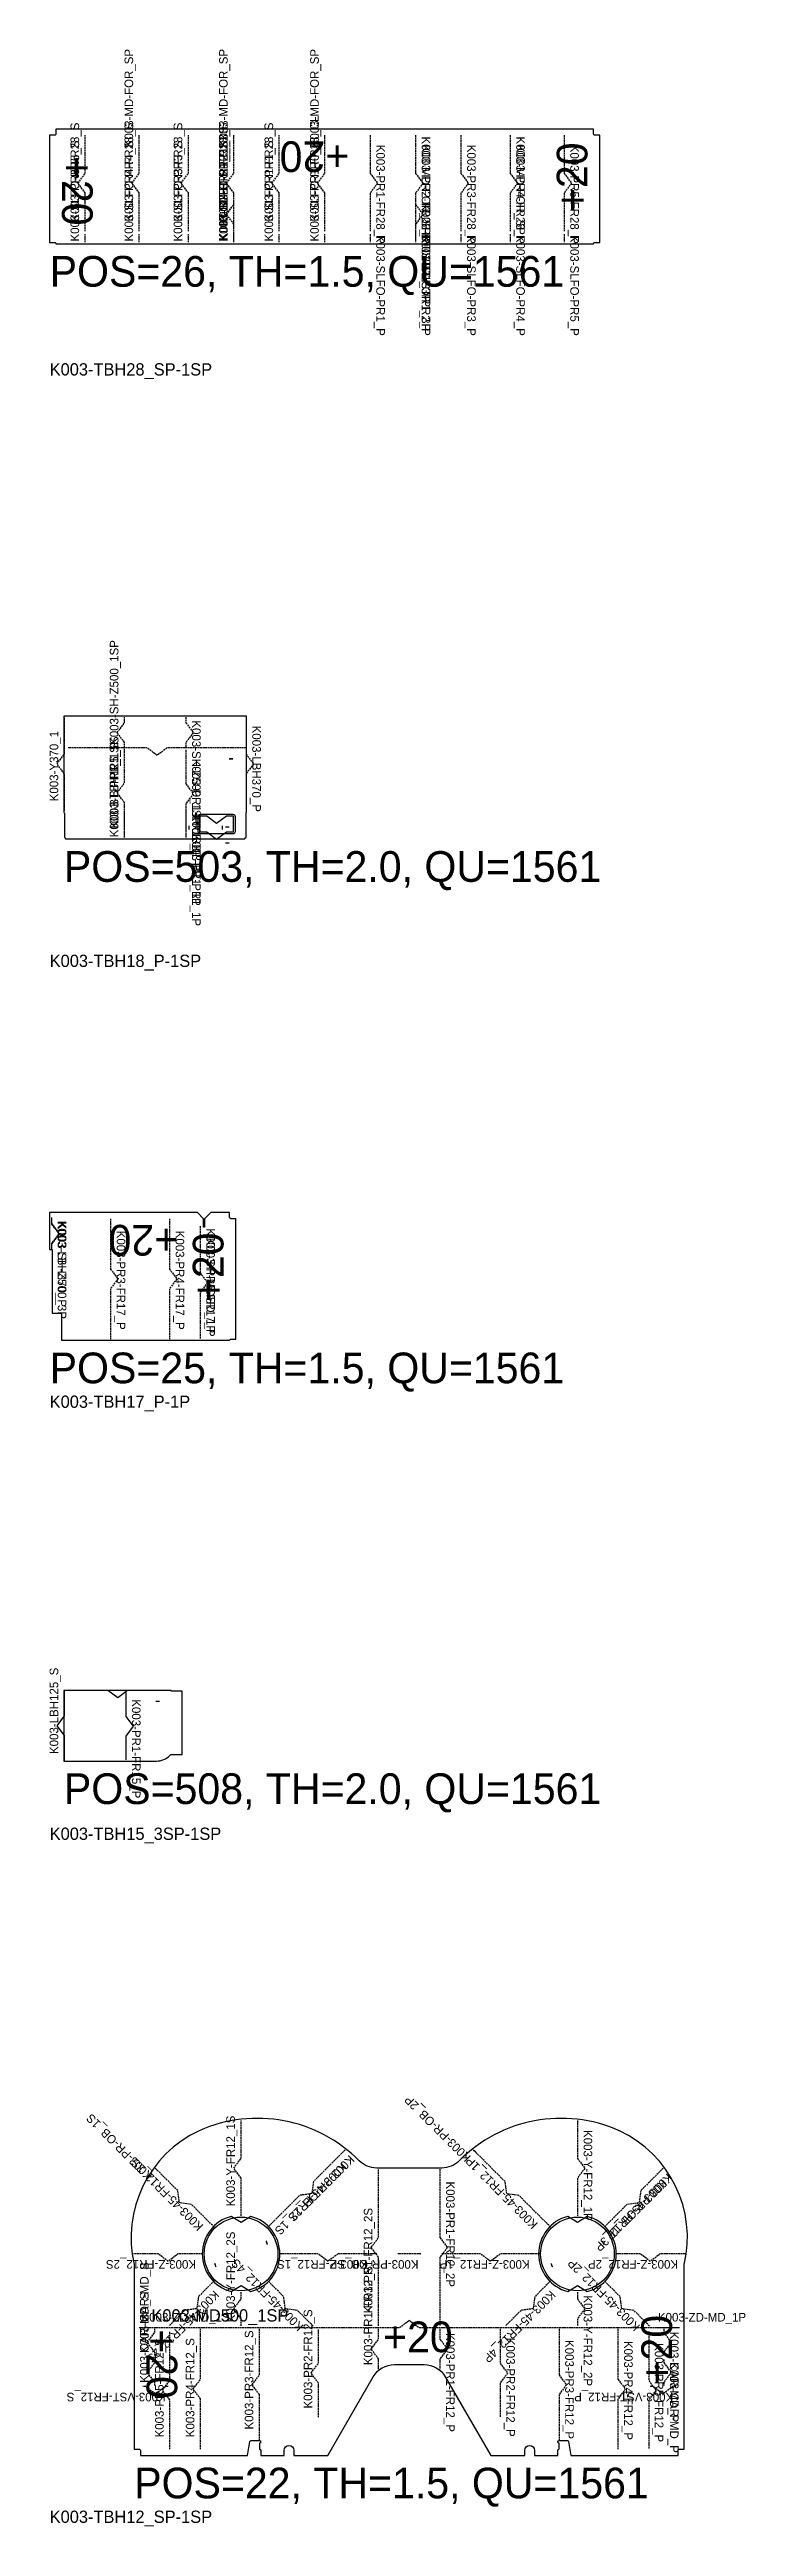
# Model space of a CAD drawing. Header units: inches. Extents: x -22688 to 5506, y -4302 to 14985.
# Drawn here: x 2672 to 5506, y -4302 to 5783 of the extents above; entities that cross this region are included whole.
import ezdxf

# ---------------------------------------------------------------- set-up
doc = ezdxf.new("R2010")
doc.units = ezdxf.units.IN
doc.header["$MEASUREMENT"] = 0
doc.linetypes.add('Dashed', pattern=[10, 7.5, -2.5])
doc.layers.get('0').update_dxf_attribs({"linetype": 'CONTINUOUS'})

msp = doc.modelspace()

# ---------------------------------------------------------------- texts
at = {"color": 7}
for s, height, rotation, p in [('K003-MD-FOR_SP', 34.999999, 90, (3012.242251, 5385.002093)), ('K003-MD-FOR_SP', 34.999999, 90, (3397.239809, 5385.002093)), ('K003-MD-FOR_SP', 34.999999, 90, (3768.242007, 5385.002093)), ('K003-PR5-FR28_S', 34.999999, 90, (2792.24103, 5082.597308)), ('K003-PR4-FR28_S', 34.999999, 90, (3012.242251, 5082.597308)), ('K003-PR3-FR28_S', 34.999999, 90, (3212.242251, 5082.597308)), ('K003-PR2-FR28_S', 34.999999, 90, (3397.239809, 5082.597308)), ('K003-BT-STR1_3S', 34.999999, 90, (3397.239809, 5066.001849)), ('K003-PR1-FR28_S', 34.999999, 90, (3582.24042, 5082.597308)), ('K003-PR1-FR28_CL', 34.999999, 90, (3767.991762, 5082.597308)), ('K003-SLFO-PR5_S', 34.999999, 90, (2792.24103, 5001.584582)), ('K003-SLFO-PR4_S', 34.999999, 90, (3012.242251, 5001.584582)), ('K003-SLFO-PR3_S', 34.999999, 90, (3212.242251, 5001.584582)), ('K003-SLFO-PR2_S', 34.999999, 90, (3397.239809, 5001.584582)), ('K003-BT-STR1_3S', 34.999999, 90, (3397.239809, 5006.549029)), ('K003-SLFO-PR1_S', 34.999999, 90, (3582.24042, 5001.584582)), ('+20', 125, 180, (3892.24103, 5409.501604)), ('K003-SLFO-PR0_CL', 34.999999, 90, (3768.242007, 5001.584582)), ('K003-PR1-FR28_P', 34.999999, 270, (4002.24164, 5395.40172)), ('K003-MD-FOR_SP', 34.999999, 270, (4187.242251, 5429.001574)), ('K003-PR2-FR28_P', 34.999999, 270, (4187.242251, 5395.40172)), ('K003-PR3-FR28_P', 34.999999, 270, (4372.239809, 5395.40172)), ('K003-MD-FOR_SP', 34.999999, 270, (4572.239809, 5429.001574)), ('K003-PR4-FR28_P', 34.999999, 270, (4572.239809, 5395.40172)), ('+20', 125, 90, (4862.242251, 5121.215014)), ('K003-PR5-FR28_P', 34.999999, 270, (4792.24103, 5395.40172)), ('+20', 125, 270, (2722.239809, 5349.899248)), ('K003-BT-STR1_3P', 34.999999, 270, (4187.242251, 5158.001665)), ('K003-SLFO-PR1_P', 34.999999, 270, (4002.24164, 5028.360705)), ('K003-BT-STR1_3P', 34.999999, 270, (4187.242251, 5039.395861)), ('K003-SLFO-PR2_P', 34.999999, 270, (4187.242251, 5028.360705)), ('K003-SLFO-PR3_P', 34.999999, 270, (4372.239809, 5028.360705)), ('K003-SLFO-PR4_P', 34.999999, 270, (4572.239809, 5028.360705)), ('K003-SLFO-PR5_P', 34.999999, 270, (4792.24103, 5028.360705)), ('K003-SH-Z500_1SP', 34.999999, 90, (2952.24164, 2951.861529)), ('K003-SH-Z500_1SP', 34.999999, 270, (3252.24164, 3051.861529)), ('K003-LBH370_P', 34.999999, 270, (3497.242861, 3030.361895)), ('K003-Y370_1', 34.999999, 90, (2707.24042, 2722.361712)), ('K003-BT-PR1_1S', 34.999999, 90, (2952.24164, 2611.862139)), ('K003-LBH125_S', 34.999999, 90, (2952.24164, 2610.861925)), ('K003-BT-PR1_1S', 34.999999, 90, (2952.24164, 2575.962023)), ('K003-PR1-FR18_P', 34.999999, 270, (3252.24164, 2895.661883)), ('-', 50, 180, (3422.242861, 2914.361529)), ('-', 50, 90, (3259.242373, 2603.133349)), ('K003-BT-PR1_1P', 34.999999, 270, (3252.24164, 2671.861987)), ('-', 50, 90, (3395.240908, 2603.133349)), ('K003-BT-PR1_1P', 34.999999, 270, (3252.24164, 2588.761858)), ('-', 50, 180, (3406.471377, 2637.361864)), ('-', 50, 180, (3406.471377, 2571.361498)), ('K003-LBH370_P', 34.999999, 270, (2705.241518, 1014.76169)), ('K003-SH-Z500_3P', 34.999999, 270, (2705.241518, 1010.261874)), ('+20', 125, 180, (3195.594912, 997.761874)), ('K003-PR3-FR17_P', 34.999999, 270, (2945.240908, 973.761706)), ('K003-PR4-FR17_P', 34.999999, 270, (3185.240298, 973.761706)), ('+20', 125, 90, (3380.241518, 683.004336)), ('K003-SH-MDSD_1P', 34.999999, 270, (3310.240298, 983.86188)), ('K003-PR5-FR17_P', 34.999999, 270, (3310.240298, 945.861773)), ('K003-LBH125_S', 34.999999, 90, (2707.24042, -1156.737943)), ('K003-PR1-FR15_P', 34.999999, 270, (3007.24042, -933.837934)), ('-', 50, 180, (3123.741274, -923.437925)), ('K003-PR-OB_2P', 34.999999, 135, (4389.836245, -2795.89829)), ('K003-PR-OB_1S', 34.999999, 135, (3094.526797, -2870.591016)), ('K003-Y-FR12_1S', 34.999999, 90, (3426.588564, -2998.456426)), ('K003-Y-FR12_1P', 34.999999, 270, (4846.589785, -2687.736364)), ('K003-45-FR12_3S', 34.999999, 135, (3300.319033, -3076.384016)), ('K003-45-FR12_1S', 34.999999, 225, (3861.827212, -2817.414137)), ('K003-PR-OB_2S', 34.999999, 225, (3891.948061, -2787.291952)), ('K003-45-FR12_1P', 34.999999, 135, (4662.873965, -3068.934103)), ('K003-PR1-FR12_2P', 34.999999, 270, (4286.589175, -2897.296377)), ('K003-45-FR12_3P', 34.999999, 225, (5164.778261, -2884.464117)), ('K003-PR-OB_1P', 34.999999, 225, (5187.315493, -2861.926695)), ('K003-PR1-FR12_2S', 34.999999, 90, (3986.589175, -3434.296365)), ('K003-Y-FR12_2S', 34.999999, 90, (3426.588564, -3470.596357)), ('K003-Z-FR12_2S', 34.999999, 180, (3268.287783, -3217.296358)), ('K003-45-FR12_4S', 34.999999, 135, (3708.986025, -3485.052057)), ('-', 50, 108, (3578.080874, -3151.197096)), ('K003-Z-FR12_1S', 34.999999, 180, (3965.239077, -3217.296358)), ('K003-PR-OB_SP', 34.999999, 180, (4174.189883, -3217.296358)), ('K003-Z-FR12_1P', 34.999999, 180, (4626.7381, -3217.296358)), ('K003-45-FR12_2P', 34.999999, 135, (5078.990298, -3485.052057)), ('K003-Z-FR12_2P', 34.999999, 180, (5231.288271, -3217.296358)), ('-', 50, 108, (4948.079043, -3151.197096)), ('K003-CAR-MD_S', 34.999999, 90, (3075.05353, -3595.396371)), ('-', 50, 288, (3325.099306, -3233.39562)), ('K003-PR1-FR12_S', 34.999999, 90, (3986.589175, -3644.89636)), ('-', 50, 288, (4695.097475, -3233.39562)), ('K003-CAR-MD_S', 34.999999, 90, (3075.090151, -3716.796346)), ('K003-45-FR12_2S', 34.999999, 225, (3341.279726, -3337.960477)), ('K003-PR2-FR12_S', 34.999999, 90, (3741.587954, -3821.293016)), ('K003-45-FR12_4P', 34.999999, 225, (4711.280947, -3337.960477)), ('K003-Y-FR12_2P', 34.999999, 270, (4846.589785, -3360.996385)), ('+20', 125, 270, (3066.587954, -3498.759027)), ('K003-PR3-FR12_S', 34.999999, 90, (3501.588564, -3906.796404)), ('K003-PR1-FR12_P', 34.999999, 270, (4286.589175, -3513.696333)), ('+20', 125, 90, (5206.590395, -3723.759027)), ('K003-CAR-MD_P', 34.999999, 270, (5198.124819, -3508.196397)), ('K003-PR5-FR12_S', 34.999999, 90, (3136.589175, -3939.296384)), ('K003-PR4-FR12_S', 34.999999, 90, (3261.589175, -3938.296362)), ('K003-PR2-FR12_P', 34.999999, 270, (4531.590395, -3533.295961)), ('K003-PR3-FR12_P', 34.999999, 270, (4771.589785, -3542.796369)), ('K003-PR4-FR12_P', 34.999999, 270, (5011.589175, -3546.296354)), ('K003-PR5-FR12_P', 34.999999, 270, (5136.589175, -3555.296369)), ('K003-CAR-MD_P', 34.999999, 270, (5198.088198, -3632.796331)), ('K003-VST-FR12_S', 34.999999, 180, (3144.74042, -3757.29632)), ('K003-VST-FR12_P', 34.999999, 180, (5211.238222, -3757.29632))]:
    msp.add_text(s, height=height, rotation=rotation, dxfattribs=at).set_placement(p)
for s, height, p in [('POS=26, TH=1.5, QU=1561', 125, (2672.239809, 4817.443041)), ('K003-TBH28_SP-1SP', 50, (2672.239809, 4455.860857)), ('POS=503, TH=2.0, QU=1561', 125, (2730.241518, 2394.361834)), ('K003-TBH18_P-1SP', 50, (2672.242861, 2047.761492)), ('POS=25, TH=1.5, QU=1561', 125, (2672.239809, 352.761797)), ('K003-TBH17_P-1P', 50, (2672.239809, 252.761797)), ('POS=508, TH=2.0, QU=1561', 125, (2730.241518, -1360.437818)), ('K003-TBH15_3SP-1SP', 50, (2672.239809, -1506.338163)), ('K003-MD500_1SP', 50, (3086.589175, -3467.296358)), ('K003-ZD-MD_1S', 34.999999, (3046.287661, -3467.296358)), ('+20', 125, (4030.098086, -3592.296358)), ('K003-ZD-MD_1P', 34.999999, (5149.290591, -3467.296358)), ('POS=22, TH=1.5, QU=1561', 125, (3016.587954, -4187.296339)), ('K003-TBH12_SP-1SP', 50, (2672.239809, -4287.296339))]:
    msp.add_text(s, height=height, dxfattribs=at).set_placement(p)

# ---------------------------------------------------------------- linework, layer by layer
at = {"color": 7, "linetype": 'Dashed'}
for p, q in [((3037.242251, 5379.502062), (3037.242251, 5434.501604)), ((3422.239809, 5379.502062), (3422.239809, 5434.501604)), ((3793.242007, 5379.502062), (3793.242007, 5434.501604)), ((4162.242251, 5434.501604), (4162.242251, 5379.502062)), ((4547.239809, 5434.501604), (4547.239809, 5379.502062)), ((3422.239809, 5002.442889), (3422.239809, 5043.502001)), ((4162.242251, 5043.502001), (4162.242251, 5002.442889)), ((2817.24103, 4998.237566), (2817.24103, 5031.70772)), ((3037.242251, 4998.237566), (3037.242251, 5031.70772)), ((3237.242251, 4998.237566), (3237.242251, 5031.70772)), ((3422.239809, 4998.237566), (3422.239809, 5031.70772)), ((3607.24042, 4998.237566), (3607.24042, 5031.70772)), ((3793.242007, 4998.237566), (3793.242007, 5031.70772)), ((3977.24164, 5031.70772), (3977.24164, 4998.237566)), ((4162.242251, 5031.70772), (4162.242251, 4998.237566)), ((4347.239809, 5031.70772), (4347.239809, 4998.237566)), ((4547.239809, 5031.70772), (4547.239809, 4998.237566)), ((4767.24103, 5031.70772), (4767.24103, 4998.237566)), ((3285.240298, 991.861681), (3285.240298, 911.861758)), ((3875.346499, -2768.538519), (3864.589052, -2779.296346)), ((4408.589297, -2779.296346), (4397.83185, -2768.538519)), ((3113.285952, -2853.99632), (3102.455263, -2843.165823)), ((5170.723086, -2843.165823), (5159.892397, -2853.99632)), ((4183.589297, -3192.296358), (4089.589052, -3192.296358)), ((3036.589175, -3492.296358), (3133.589297, -3492.296358)), ((5139.589052, -3492.296358), (5236.589175, -3492.296358))]:
    msp.add_line(p, q, dxfattribs=at)
at = {"color": 7}
for p, q in [((2977.24164, 2604.361681), (2977.24164, 2679.361681)), ((3227.24164, 2679.361681), (3227.24164, 2604.361681)), ((2977.24164, 2574.362139), (2977.24164, 2590.361742)), ((3227.24164, 2590.361742), (3227.24164, 2574.362139))]:
    msp.add_line(p, q, dxfattribs=at)
for points in [[(4887.242251, 5459.501604), (2697.239809, 5459.501604), (2697.239809, 5439.50191, -0.414251), (2692.24103, 5434.501604), (2672.239809, 5434.501604), (2672.239809, 4997.443346), (2692.24103, 4997.443346, -0.414251), (2697.239809, 4992.443041), (4887.242251, 4992.443041, -0.414251), (4892.24103, 4997.443346), (4912.242251, 4997.443346), (4912.242251, 5434.501604), (4892.24103, 5434.501604, -0.414251), (4887.242251, 5439.50191), (4887.242251, 5459.501604)], [(4887.242251, 5459.501604), (2697.239809, 5459.501604), (2697.239809, 5439.50191, -0.414251), (2692.24103, 5434.501604), (2672.239809, 5434.501604), (2672.239809, 4997.443346), (2692.24103, 4997.443346, -0.414251), (2697.239809, 4992.443041), (4887.242251, 4992.443041, -0.414251), (4892.24103, 4997.443346), (4912.242251, 4997.443346), (4912.242251, 5434.501604), (4892.24103, 5434.501604, -0.414251), (4887.242251, 5439.50191), (4887.242251, 5459.501604)], [(3474.241762, 2677.934222), (3474.241762, 3069.361834), (2730.241518, 3069.361834), (2730.241518, 2677.934222, -0.213433), (2732.24042, 2673.461871), (2732.24042, 2574.362139, -0.414125), (2737.242251, 2569.361834), (3467.24103, 2569.361834, -0.414125), (3472.242861, 2574.362139), (3472.242861, 2673.461871, -0.213433), (3474.241762, 2677.934222, -0.213433)], [(3474.241762, 2677.934222), (3474.241762, 3069.361834), (2730.241518, 3069.361834), (2730.241518, 2677.934222, -0.213433), (2732.24042, 2673.461871), (2732.24042, 2574.362139, -0.414125), (2737.242251, 2569.361834), (3467.24103, 2569.361834, -0.414125), (3472.242861, 2574.362139), (3472.242861, 2673.461871, -0.213433), (3474.241762, 2677.934222, -0.213433)], [(3418.242007, 2589.361529), (3286.241274, 2589.361529, -0.414213), (3277.24164, 2598.361925), (3277.24164, 2660.3622, -0.41423), (3286.241274, 2669.361834), (3418.242007, 2669.361834, -0.41423), (3427.24164, 2660.3622), (3427.24164, 2598.361925, -0.414213), (3418.242007, 2589.361529, -0.414213)], [(3284.535341, 2596.654467, -0.198872), (3284.242373, 2597.361712), (3284.242373, 2661.361651, -0.198872), (3284.535341, 2662.068896, -0.198872)], [(3419.947939, 2662.068896, 0.199422), (3419.242983, 2662.361864), (3392.24103, 2662.361864), (3352.24164, 2632.361559), (3312.242251, 2662.361864), (3285.240298, 2662.361864, 0.199422), (3284.535341, 2662.068896, 0.199422)], [(3419.947939, 2596.654467, 0.198872), (3420.240908, 2597.361712), (3420.240908, 2661.361651, 0.198872), (3419.947939, 2662.068896, 0.198872)], [(3419.947939, 2596.654467, -0.199422), (3419.242983, 2596.361498), (3392.24103, 2596.361498), (3352.24164, 2566.361956), (3312.242251, 2596.361498), (3285.240298, 2596.361498, -0.199422), (3284.535341, 2596.654467, -0.199422)], [(3405.241518, 1047.761874), (3328.239565, 1047.761874), (3303.239565, 1022.761874), (3303.239565, 988.761858), (3299.141054, 988.761858), (3299.141054, 1022.761874), (3274.141054, 1047.761874), (2672.239809, 1047.761874), (2672.239809, 897.761874), (2682.24042, 897.761874), (2682.24042, 637.961916), (2720.240908, 637.961916), (2720.240908, 527.761797), (3405.241518, 527.761797, -0.414267), (3410.240298, 532.761721), (3430.241518, 532.761721), (3430.241518, 1022.761874), (3410.240298, 1022.761874, -0.414267), (3405.241518, 1027.761797), (3405.241518, 1047.761874)], [(3405.241518, 1047.761874), (3328.239565, 1047.761874), (3303.239565, 1022.761874), (3303.239565, 988.761858), (3299.141054, 988.761858), (3299.141054, 1022.761874), (3274.141054, 1047.761874), (2672.239809, 1047.761874), (2672.239809, 897.761874), (2682.24042, 897.761874), (2682.24042, 637.961916), (2720.240908, 637.961916), (2720.240908, 527.761797), (3405.241518, 527.761797, -0.414267), (3410.240298, 532.761721), (3430.241518, 532.761721), (3430.241518, 1022.761874), (3410.240298, 1022.761874, -0.414267), (3405.241518, 1027.761797), (3405.241518, 1047.761874)], [(3212.239199, -1158.438154), (3212.239199, -901.438184), (3167.24103, -901.438184), (3167.24103, -898.437925), (2730.241518, -898.437925), (2730.241518, -1185.437818), (3107.103091, -1185.437818, 0.198915), (3161.549502, -1162.885328), (3165.120058, -1159.316679, -0.198945), (3167.24103, -1158.438154), (3212.239199, -1158.438154)], [(3212.239199, -1158.438154), (3212.239199, -901.438184), (3167.24103, -901.438184), (3167.24103, -898.437925), (2730.241518, -898.437925), (2730.241518, -1185.437818), (3107.103091, -1185.437818, 0.198915), (3161.549502, -1162.885328), (3165.120058, -1159.316679, -0.198945), (3167.24103, -1158.438154), (3212.239199, -1158.438154)], [(5256.590395, -3987.296339), (5256.590395, -3235.221716, 0.354727), (4992.289858, -2690.496297), (4991.890078, -2690.296407, 0.310931), (4340.089541, -2812.796445, -0.199894), (4269.090395, -2842.296453), (4004.087954, -2842.296453, -0.199894), (3933.088808, -2812.796445, 0.310866), (3281.288271, -2690.296407), (3280.888491, -2690.496297, 0.354727), (3016.587954, -3235.221716), (3016.587954, -3987.296339), (3036.589175, -3987.296339, -0.414263), (3041.587954, -3992.296358), (3041.587954, -4012.296339), (3478.090029, -4012.296339), (3487.864809, -3956.434484, -0.364318), (3492.790346, -3952.296396), (3526.588564, -3952.296396, -0.414141), (3531.590395, -3957.29632, -0.414137), (3526.588564, -3962.296339), (3526.588564, -3987.296339, -0.414137), (3531.590395, -3992.296358), (3531.590395, -4012.296339), (3626.588564, -4012.296339), (3626.588564, -3992.296358, -1), (3666.587954, -3992.296358), (3666.587954, -4012.296339), (3805.043154, -4012.296339), (3989.79352, -3692.296358, -0.267949), (4076.396303, -3642.296358), (4196.782046, -3642.296358, -0.267949), (4283.384829, -3692.296358), (4468.135195, -4012.296339), (4606.590395, -4012.296339), (4606.590395, -3992.296358, -1), (4646.589785, -3992.296358), (4646.589785, -4012.296339), (4741.587954, -4012.296339), (4741.587954, -3992.296358, -0.414137), (4746.589785, -3987.296339), (4746.589785, -3962.296339, -0.414137), (4741.587954, -3957.29632, -0.414141), (4746.589785, -3952.296396), (4780.388003, -3952.296396, -0.364318), (4785.31354, -3956.434484), (4795.08832, -4012.296339), (5231.590395, -4012.296339), (5231.590395, -3992.296358, -0.414263), (5236.589175, -3987.296339), (5256.590395, -3987.296339)], [(5256.590395, -3987.296339), (5256.590395, -3235.221716, 0.354727), (4992.289858, -2690.496297), (4991.890078, -2690.296407, 0.310931), (4340.089541, -2812.796445, -0.199894), (4269.090395, -2842.296453), (4004.087954, -2842.296453, -0.199894), (3933.088808, -2812.796445, 0.310866), (3281.288271, -2690.296407), (3280.888491, -2690.496297, 0.354727), (3016.587954, -3235.221716), (3016.587954, -3987.296339), (3036.589175, -3987.296339, -0.414263), (3041.587954, -3992.296358), (3041.587954, -4012.296339), (3478.090029, -4012.296339), (3487.864809, -3956.434484, -0.364318), (3492.790346, -3952.296396), (3526.588564, -3952.296396, -0.414141), (3531.590395, -3957.29632, -0.414137), (3526.588564, -3962.296339), (3526.588564, -3987.296339, -0.414137), (3531.590395, -3992.296358), (3531.590395, -4012.296339), (3626.588564, -4012.296339), (3626.588564, -3992.296358, -1), (3666.587954, -3992.296358), (3666.587954, -4012.296339), (3805.043154, -4012.296339), (3989.79352, -3692.296358, -0.267949), (4076.396303, -3642.296358), (4196.782046, -3642.296358, -0.267949), (4283.384829, -3692.296358), (4468.135195, -4012.296339), (4606.590395, -4012.296339), (4606.590395, -3992.296358, -1), (4646.589785, -3992.296358), (4646.589785, -4012.296339), (4741.587954, -4012.296339), (4741.587954, -3992.296358, -0.414137), (4746.589785, -3987.296339), (4746.589785, -3962.296339, -0.414137), (4741.587954, -3957.29632, -0.414141), (4746.589785, -3952.296396), (4780.388003, -3952.296396, -0.364318), (4785.31354, -3956.434484), (4795.08832, -4012.296339), (5231.590395, -4012.296339), (5231.590395, -3992.296358, -0.414263), (5236.589175, -3987.296339), (5256.590395, -3987.296339)], [(3609.590273, -3192.296358, 0.341863), (3491.163759, -3039.332624), (3451.588564, -3064.296384), (3412.016421, -3039.332624, 0.341863), (3293.589907, -3192.296358, 0.341863)], [(3301.588564, -3192.296358, -1), (3601.588564, -3192.296358, -1), (3301.588564, -3192.296358, -1)], [(4979.588442, -3192.296358, 0.341863), (4861.161928, -3039.332624), (4821.589785, -3064.296384), (4782.01459, -3039.332624, 0.341863), (4663.588076, -3192.296358, 0.341863)], [(4671.589785, -3192.296358, -1), (4971.589785, -3192.296358, -1), (4671.589785, -3192.296358, -1)], [(3293.589907, -3192.296358, 0.341863), (3412.016421, -3345.260091), (3451.588564, -3320.296331), (3491.163759, -3345.260091, 0.341863), (3609.590273, -3192.296358, 0.341863)], [(4663.588076, -3192.296358, 0.341863), (4782.01459, -3345.260091), (4821.589785, -3320.296331), (4861.161928, -3345.260091, 0.341863), (4979.588442, -3192.296358, 0.341863)]]:
    msp.add_lwpolyline(points, format="xyb", dxfattribs=at)
at = {"color": 7, "linetype": 'Dashed'}
for points in [[(2817.24103, 5043.496661), (2817.24103, 5198.999743), (2787.242251, 5238.999133), (2817.24103, 5278.999285), (2817.24103, 5434.501604)], [(3037.242251, 5043.496661), (3037.242251, 5198.999743), (3007.24042, 5238.999133), (3037.242251, 5278.999285), (3037.242251, 5434.501604)], [(3237.242251, 5043.496661), (3237.242251, 5198.999743), (3207.24042, 5238.999133), (3237.242251, 5278.999285), (3237.242251, 5434.501604)], [(3422.239809, 5043.496661), (3422.239809, 5198.999743), (3392.24103, 5238.999133), (3422.239809, 5278.999285), (3422.239809, 5434.501604)], [(3607.24042, 5043.496661), (3607.24042, 5198.999743), (3577.24164, 5238.999133), (3607.24042, 5278.999285), (3607.24042, 5434.501604)], [(3792.991762, 5043.496661), (3792.991762, 5198.999743), (3762.989931, 5238.999133), (3792.991762, 5278.999285), (3792.991762, 5434.501604)], [(3977.24164, 5434.501604), (3977.24164, 5278.999285), (4007.24042, 5238.999133), (3977.24164, 5198.999743), (3977.24164, 5043.496661)], [(4162.242251, 5434.501604), (4162.242251, 5278.999285), (4192.24103, 5238.999133), (4162.242251, 5198.999743), (4162.242251, 5043.496661)], [(4347.239809, 5434.501604), (4347.239809, 5278.999285), (4377.24164, 5238.999133), (4347.239809, 5198.999743), (4347.239809, 5043.496661)], [(4547.239809, 5434.501604), (4547.239809, 5278.999285), (4577.24164, 5238.999133), (4547.239809, 5198.999743), (4547.239809, 5043.496661)], [(4767.24103, 5434.501604), (4767.24103, 5278.999285), (4797.239809, 5238.999133), (4767.24103, 5198.999743), (4767.24103, 5043.496661)], [(3422.239809, 5054.502062), (3422.239809, 5072.001604), (3392.24103, 5112.001757), (3422.239809, 5152.00191), (3422.239809, 5169.502215)], [(4162.242251, 5169.502215), (4162.242251, 5152.00191), (4192.24103, 5112.001757), (4162.242251, 5072.001604), (4162.242251, 5054.502062)], [(2732.24042, 2684.361987), (2732.24042, 2834.361987), (2702.24164, 2874.362139), (2732.24042, 2914.361529), (2732.24042, 3064.361529)], [(2977.24164, 2939.361529), (2977.24164, 2961.862139), (2947.242861, 3001.861529), (2977.24164, 3041.861681), (2977.24164, 3064.361529)], [(3227.24164, 3064.361529), (3227.24164, 3041.861681), (3257.24042, 3001.861529), (3227.24164, 2961.862139), (3227.24164, 2939.361529)], [(3472.242861, 3069.361834), (3472.242861, 2914.361529), (3502.24164, 2874.362139), (3472.242861, 2834.361987), (3472.242861, 2679.361681)], [(3472.242861, 2939.361529), (3149.742251, 2939.361529), (3109.742861, 2909.361987), (3069.74042, 2939.361529), (2747.242861, 2939.361529)], [(2977.24164, 2574.362139), (2977.24164, 2716.861681), (2947.242861, 2756.861834), (2977.24164, 2796.861987), (2977.24164, 2939.361529)], [(3227.24164, 2931.362109), (3227.24164, 2792.861895), (3257.24042, 2752.861742), (3227.24164, 2712.86159), (3227.24164, 2574.362139)], [(2680.241518, 1027.761797), (2680.241518, 1002.761797), (2710.240298, 962.761645), (2680.241518, 922.761874), (2680.241518, 897.761874)], [(2680.241518, 1022.761874), (2680.241518, 1000.261645), (2710.240298, 960.261874), (2680.241518, 920.261721), (2680.241518, 897.761874)], [(2920.240908, 1022.761874), (2920.240908, 817.76195), (2950.239687, 777.761797), (2920.240908, 737.761645), (2920.240908, 532.761721)], [(3160.240298, 1022.761874), (3160.240298, 817.76195), (3190.239077, 777.761797), (3160.240298, 737.761645), (3160.240298, 532.761721)], [(3285.240298, 991.761736), (3285.240298, 802.26169), (3315.239077, 762.261919), (3285.240298, 722.261767), (3285.240298, 532.761721)], [(3451.588564, -3037.296339), (3451.588564, -2883.096357), (3421.589785, -2843.096395), (3451.588564, -2803.096433), (3451.588564, -2648.896452)], [(4821.589785, -2648.896452), (4821.589785, -2803.096433), (4851.588564, -2843.096395), (4821.589785, -2883.096357), (4821.589785, -3037.296339)], [(3875.587588, -2768.296476), (3746.672182, -2897.212072), (3739.601259, -2946.709676), (3690.1048, -2953.780599), (3561.189394, -3082.696386)], [(4711.988955, -3082.696386), (4583.07355, -2953.780599), (4533.57709, -2946.709676), (4526.506167, -2897.212072), (4397.590761, -2768.296476)], [(3341.987734, -3082.696386), (3250.322085, -2991.030546), (3200.822573, -2983.959623), (3193.75165, -2934.462209), (3102.086001, -2842.796369)], [(4011.589175, -3484.296365), (4011.589175, -3205.796381), (3981.590395, -3165.796323), (4011.589175, -3125.796362), (4011.589175, -2847.296377)], [(4261.589175, -2847.296377), (4261.589175, -3125.796362), (4291.587954, -3165.796323), (4261.589175, -3205.796381), (4261.589175, -3484.296365)], [(5171.092348, -2842.796369), (5079.426699, -2934.462209), (5072.355776, -2983.959623), (5022.856264, -2991.030546), (4931.190615, -3082.696386)], [(3296.589785, -3192.296358), (3195.08832, -3192.296358), (3155.08893, -3222.296377), (3115.089541, -3192.296358), (3013.588076, -3192.296358)], [(4005.08893, -3192.296358), (3845.839052, -3192.296358), (3805.839663, -3222.296377), (3765.840273, -3192.296358), (3606.590395, -3192.296358)], [(4666.587954, -3192.296358), (4507.338076, -3192.296358), (4467.338686, -3222.296377), (4427.339297, -3192.296358), (4268.089419, -3192.296358)], [(5259.590273, -3192.296358), (5158.088808, -3192.296358), (5118.089419, -3222.296377), (5078.090029, -3192.296358), (4976.588564, -3192.296358)], [(3341.987734, -3301.89633), (3278.340273, -3365.544363), (3271.26935, -3415.041776), (3221.77289, -3422.11289), (3158.122378, -3485.760828)], [(3745.051699, -3485.760828), (3681.404238, -3422.11289), (3631.904726, -3415.041776), (3624.833803, -3365.544363), (3561.186342, -3301.89633)], [(4711.992007, -3301.89633), (4648.344546, -3365.544363), (4641.273623, -3415.041776), (4591.774111, -3422.11289), (4528.12665, -3485.760828)], [(5115.055971, -3485.760828), (5051.405459, -3422.11289), (5001.908999, -3415.041776), (4994.838076, -3365.544363), (4931.190615, -3301.89633)], [(3451.588564, -3484.296365), (3451.588564, -3455.796381), (3421.589785, -3415.796323), (3451.588564, -3375.796362), (3451.588564, -3347.296377)], [(4821.589785, -3347.296377), (4821.589785, -3375.796362), (4851.588564, -3415.796323), (4821.589785, -3455.796381), (4821.589785, -3484.296365)], [(3036.589175, -3492.296358), (4096.589785, -3492.296358), (4136.589175, -3462.296339), (4176.588564, -3492.296358), (5236.589175, -3492.296358)], [(3100.05353, -3606.296392), (3100.05353, -3591.796346), (3070.054751, -3551.796384), (3100.05353, -3511.796327), (3100.05353, -3497.296377)], [(3161.589175, -3987.296339), (3161.589175, -3787.296339), (3131.590395, -3747.296377), (3161.589175, -3707.29632), (3161.589175, -3507.296415)], [(3286.589175, -3987.296339), (3286.589175, -3782.29632), (3256.590395, -3742.296358), (3286.589175, -3702.296396), (3286.589175, -3497.296377)], [(3526.588564, -3952.296396), (3526.588564, -3764.796396), (3496.589785, -3724.796339), (3526.588564, -3684.796377), (3526.588564, -3497.296377)], [(3766.587954, -3857.292696), (3766.587954, -3717.294546), (3736.589175, -3677.294489), (3766.587954, -3637.294527), (3766.587954, -3497.296377)], [(4011.589175, -3661.296411), (4011.589175, -3619.296404), (3981.590395, -3579.296346), (4011.589175, -3539.296384), (4011.589175, -3497.296377)], [(4261.589175, -3497.296377), (4261.589175, -3539.296384), (4291.587954, -3579.296346), (4261.589175, -3619.296404), (4261.589175, -3661.296411)], [(4506.590395, -3497.296377), (4506.590395, -3637.294527), (4536.589175, -3677.294489), (4506.590395, -3717.294546), (4506.590395, -3857.292696)], [(4746.589785, -3497.296377), (4746.589785, -3684.796377), (4776.588564, -3724.796339), (4746.589785, -3764.796396), (4746.589785, -3952.296396)], [(4986.589175, -3497.296377), (4986.589175, -3702.296396), (5016.587954, -3742.296358), (4986.589175, -3782.29632), (4986.589175, -3987.296339)], [(5111.589175, -3507.296415), (5111.589175, -3707.29632), (5141.587954, -3747.296377), (5111.589175, -3787.296339), (5111.589175, -3987.296339)], [(5173.124819, -3497.296377), (5173.124819, -3511.796327), (5203.123598, -3551.796384), (5173.124819, -3591.796346), (5173.124819, -3606.296392)], [(3100.090151, -3727.296396), (3100.090151, -3714.796396), (3070.08832, -3674.796339), (3100.090151, -3634.796377), (3100.090151, -3622.296377)], [(5173.088198, -3622.296377), (5173.088198, -3634.796377), (5203.090029, -3674.796339), (5173.088198, -3714.796396), (5173.088198, -3727.296396)], [(3155.08893, -3732.29632), (3143.339663, -3732.29632), (3103.340273, -3762.296339), (3063.337832, -3732.29632), (3051.588564, -3732.29632)], [(5221.589785, -3732.29632), (5209.840517, -3732.29632), (5169.838076, -3762.296339), (5129.838686, -3732.29632), (5118.089419, -3732.29632)]]:
    msp.add_lwpolyline(points, dxfattribs=at)
at = {"color": 7}
for points in [[(2732.24042, -1185.437818), (2732.24042, -1081.937833), (2702.24164, -1041.938062), (2732.24042, -1001.93791), (2732.24042, -898.437925)], [(3167.24103, -898.437925), (2989.74164, -898.437925), (2949.739199, -928.437849), (2909.739809, -898.437925), (2732.24042, -898.437925)], [(2982.24042, -906.438108), (2982.24042, -1003.437849), (3012.239199, -1043.438001), (2982.24042, -1083.438154), (2982.24042, -1180.437894)]]:
    msp.add_lwpolyline(points, dxfattribs=at)

msp.set_redraw_order([(e.dxf.handle, doc.entitydb.next_handle()) for e in msp.query("TEXT MTEXT ATTDEF DIMENSION ARC_DIMENSION")])  # texts and dimensions are drawn at this point

doc.saveas('drawing.dxf')
